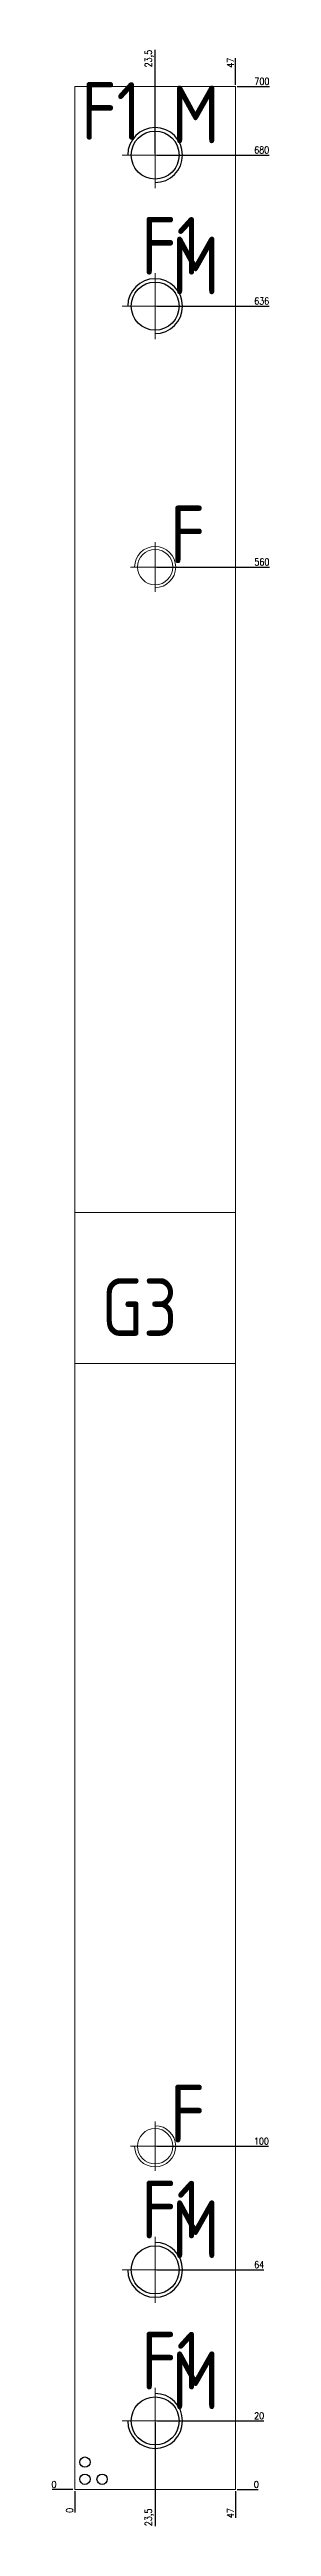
# Model space of a CAD drawing. Header units: millimetres. Extents: x 48729 to 52518, y -13032 to -10902.
# Drawn here: x 50362 to 50426, y -11916 to -11194 of the extents above; entities that cross this region are included whole.
import ezdxf
from ezdxf.enums import TextEntityAlignment as Align

# ---------------------------------------------------------------- set-up
doc = ezdxf.new("R2010")
doc.units = ezdxf.units.MM
for name, pattern in [('ACAD_ISO03W100', [0]), ('CENTER', [0]), ('DASHED', [0])]:
    doc.linetypes.add(name, pattern=pattern)
for name, color, linetype in [('B2', 255, 'Continuous'), ('B2_O', 40, 'Continuous'), ('DIM', 4, 'Continuous'), ('TEXT', 4, 'Continuous')]:
    doc.layers.add(name, color=color, linetype=linetype)
doc.styles.add('gbenor', font='gbenor.shx', dxfattribs={"bigfont": 'gbcbig.shx'})
doc.styles.get("Standard").update_dxf_attribs({"font": 'txt.shx', "width": 0.85, "bigfont": 'ctxt.shx'})
doc.dimstyles.new('T-2-WX', dxfattribs={"dimtxt": 2, "dimasz": 2, "dimexe": 0.5, "dimexo": 0.5, "dimgap": 0.5, "dimtad": 1, "dimtxsty": 'Standard', "dimblk": 'OPEN30', "dimcen": 0, "dimazin": 3, "dimtfac": 1, "dimtmove": 0, "dimatfit": 3, "dimldrblk": 'OPEN30', "dimlwd": -1, "dimlwe": -1})

msp = doc.modelspace()

# ---------------------------------------------------------------- texts
at = {"layer": 'TEXT', "color": 4, "style": 'gbenor'}
for s, p in [('F1', (50379.22, -11212.107)), ('M', (50403.913, -11213.097)), ('F1', (50396.762, -11251.407)), ('M', (50403.913, -11257.097)), ('F', (50401.556, -11335.454)), ('G3 ', (50392.062, -11560.548)), ('F', (50401.556, -11795.454)), ('F1', (50396.762, -11823.407)), ('M', (50403.913, -11829.097)), ('F1', (50396.762, -11867.407)), ('M', (50403.913, -11873.097))]:
    msp.add_text(s, height=16.8, dxfattribs=at).set_placement(p, align=Align.MIDDLE_CENTER)

# ---------------------------------------------------------------- blocks, each defined once
blk = doc.blocks.new('*D7701')
at = {"layer": 'Defpoints', "color": 0}
for p in [(50368.56, -11904.95), (50415.56, -11904.95), (50420.56, -11904.95)]:
    blk.add_point(p, dxfattribs=at)
at = {"layer": 'DIM', "color": 0}
blk.add_line((50416.06, -11904.95), (50422.19, -11904.95), dxfattribs=at)
at = {"layer": 'DIM', "color": 0, "insert": (50421.63, -11903.45), "char_height": 2, "attachment_point": 5}
blk.add_mtext('0', dxfattribs=at)
blk = doc.blocks.new('_Open30')
blk = doc.blocks.new('*D7702')
at = {"layer": 'Defpoints', "color": 0}
for p in [(50392.06, -11884.95), (50420.56, -11884.95), (50368.56, -11904.95)]:
    blk.add_point(p, dxfattribs=at)
at = {"layer": 'DIM', "color": 0}
blk.add_line((50392.56, -11884.95), (50423.81, -11884.95), dxfattribs=at)
at = {"layer": 'DIM', "color": 0, "insert": (50422.44, -11883.45), "char_height": 2, "attachment_point": 5}
blk.add_mtext('20', dxfattribs=at)
blk = doc.blocks.new('*D7703')
at = {"layer": 'Defpoints', "color": 0}
for p in [(50392.06, -11840.95), (50420.56, -11840.95), (50368.56, -11904.95)]:
    blk.add_point(p, dxfattribs=at)
at = {"layer": 'DIM', "color": 0}
blk.add_line((50392.56, -11840.95), (50423.81, -11840.95), dxfattribs=at)
at = {"layer": 'DIM', "color": 0, "insert": (50422.44, -11839.45), "char_height": 2, "attachment_point": 5}
blk.add_mtext('64', dxfattribs=at)
blk = doc.blocks.new('*D7704')
at = {"layer": 'Defpoints', "color": 0}
for p in [(50392.06, -11804.95), (50420.56, -11804.95), (50368.56, -11904.95)]:
    blk.add_point(p, dxfattribs=at)
at = {"layer": 'DIM', "color": 0}
blk.add_line((50392.56, -11804.95), (50425.19, -11804.95), dxfattribs=at)
at = {"layer": 'DIM', "color": 0, "insert": (50423.13, -11803.45), "char_height": 2, "attachment_point": 5}
blk.add_mtext('100', dxfattribs=at)
blk = doc.blocks.new('*D7705')
at = {"layer": 'Defpoints', "color": 0}
for p in [(50392.06, -11344.95), (50420.56, -11344.95), (50368.56, -11904.95)]:
    blk.add_point(p, dxfattribs=at)
at = {"layer": 'DIM', "color": 0}
blk.add_line((50392.56, -11344.95), (50425.43, -11344.95), dxfattribs=at)
at = {"layer": 'DIM', "color": 0, "insert": (50423.25, -11343.45), "char_height": 2, "attachment_point": 5}
blk.add_mtext('560', dxfattribs=at)
blk = doc.blocks.new('*D7706')
at = {"layer": 'Defpoints', "color": 0}
for p in [(50392.06, -11268.95), (50420.56, -11268.95), (50368.56, -11904.95)]:
    blk.add_point(p, dxfattribs=at)
at = {"layer": 'DIM', "color": 0}
blk.add_line((50392.56, -11268.95), (50425.35, -11268.95), dxfattribs=at)
at = {"layer": 'DIM', "color": 0, "insert": (50423.21, -11267.45), "char_height": 2, "attachment_point": 5}
blk.add_mtext('636', dxfattribs=at)
blk = doc.blocks.new('*D7707')
at = {"layer": 'Defpoints', "color": 0}
for p in [(50392.06, -11224.95), (50420.56, -11224.95), (50368.56, -11904.95)]:
    blk.add_point(p, dxfattribs=at)
at = {"layer": 'DIM', "color": 0}
blk.add_line((50392.56, -11224.95), (50425.35, -11224.95), dxfattribs=at)
at = {"layer": 'DIM', "color": 0, "insert": (50423.21, -11223.45), "char_height": 2, "attachment_point": 5}
blk.add_mtext('680', dxfattribs=at)
blk = doc.blocks.new('*D7708')
at = {"layer": 'Defpoints', "color": 0}
for p in [(50415.56, -11204.95), (50420.56, -11204.95), (50368.56, -11904.95)]:
    blk.add_point(p, dxfattribs=at)
at = {"layer": 'DIM', "color": 0}
blk.add_line((50416.06, -11204.95), (50425.43, -11204.95), dxfattribs=at)
at = {"layer": 'DIM', "color": 0, "insert": (50423.25, -11203.45), "char_height": 2, "attachment_point": 5}
blk.add_mtext('700', dxfattribs=at)
blk = doc.blocks.new('*D7709')
at = {"layer": 'Defpoints', "color": 0}
for p in [(50363.56, -11904.95), (50368.56, -11904.95), (50368.56, -11904.95)]:
    blk.add_point(p, dxfattribs=at)
at = {"layer": 'DIM', "color": 0}
blk.add_line((50368.06, -11904.95), (50361.93, -11904.95), dxfattribs=at)
at = {"layer": 'DIM', "color": 0, "insert": (50362.49, -11903.45), "char_height": 2, "attachment_point": 5}
blk.add_mtext('0', dxfattribs=at)
blk = doc.blocks.new('*D7710')
at = {"layer": 'Defpoints', "color": 0}
for p in [(50368.56, -11904.95), (50415.56, -11904.95), (50415.56, -11909.95)]:
    blk.add_point(p, dxfattribs=at)
at = {"layer": 'DIM', "color": 0}
blk.add_line((50415.56, -11905.45), (50415.56, -11913.2), dxfattribs=at)
at = {"layer": 'DIM', "color": 0, "insert": (50414.06, -11911.82), "char_height": 2, "attachment_point": 5, "rotation": 90}
blk.add_mtext('47', dxfattribs=at)
blk = doc.blocks.new('*D7711')
at = {"layer": 'Defpoints', "color": 0}
for p in [(50392.06, -11884.95), (50368.56, -11904.95), (50392.06, -11909.95)]:
    blk.add_point(p, dxfattribs=at)
at = {"layer": 'DIM', "color": 0}
blk.add_line((50392.06, -11885.45), (50392.06, -11915.63), dxfattribs=at)
at = {"layer": 'DIM', "color": 0, "insert": (50390.37, -11913.04), "char_height": 2, "attachment_point": 5, "rotation": 90}
blk.add_mtext('23,5', dxfattribs=at)
blk = doc.blocks.new('*D7712')
at = {"layer": 'Defpoints', "color": 0}
for p in [(50368.56, -11904.95), (50368.56, -11904.95), (50368.56, -11909.95)]:
    blk.add_point(p, dxfattribs=at)
at = {"layer": 'DIM', "color": 0}
blk.add_line((50368.56, -11905.45), (50368.56, -11911.58), dxfattribs=at)
at = {"layer": 'DIM', "color": 0, "insert": (50367.06, -11911.01), "char_height": 2, "attachment_point": 5, "rotation": 90}
blk.add_mtext('0', dxfattribs=at)
blk = doc.blocks.new('*D7713')
at = {"layer": 'Defpoints', "color": 0}
for p in [(50415.56, -11199.95), (50415.56, -11204.95), (50368.56, -11904.95)]:
    blk.add_point(p, dxfattribs=at)
at = {"layer": 'DIM', "color": 0}
blk.add_line((50415.56, -11204.45), (50415.56, -11196.7), dxfattribs=at)
at = {"layer": 'DIM', "color": 0, "insert": (50414.06, -11198.07), "char_height": 2, "attachment_point": 5, "rotation": 90}
blk.add_mtext('47', dxfattribs=at)
blk = doc.blocks.new('*D7714')
at = {"layer": 'Defpoints', "color": 0}
for p in [(50392.06, -11199.95), (50392.06, -11224.95), (50368.56, -11904.95)]:
    blk.add_point(p, dxfattribs=at)
at = {"layer": 'DIM', "color": 0}
blk.add_line((50392.06, -11224.45), (50392.06, -11194.27), dxfattribs=at)
at = {"layer": 'DIM', "color": 0, "insert": (50390.37, -11196.86), "char_height": 2, "attachment_point": 5, "rotation": 90}
blk.add_mtext('23,5', dxfattribs=at)

# ---------------------------------------------------------------- dimensions: what is measured, and where the dimension line sits
at = {"layer": 'DIM', "color": 94}
for feature_location, offset, dtype, origin, picture, middle in [((50392.062, -11224.948), (0, 25), 1, (50368.562, -11904.948), '*D7714', (50390.371, -11196.857)), ((50415.562, -11204.948), (0, 5), 1, (50368.562, -11904.948), '*D7713', (50414.062, -11198.072)), ((50415.562, -11204.948), (5, 0), 0, (50368.562, -11904.948), '*D7708', (50423.247, -11203.448)), ((50392.062, -11224.948), (28.5, 0), 0, (50368.562, -11904.948), '*D7707', (50423.207, -11223.448)), ((50392.062, -11268.948), (28.5, 0), 0, (50368.562, -11904.948), '*D7706', (50423.207, -11267.448)), ((50392.062, -11344.948), (28.5, 0), 0, (50368.562, -11904.948), '*D7705', (50423.247, -11343.448)), ((50392.062, -11804.948), (28.5, 0), 0, (50368.562, -11904.948), '*D7704', (50423.126, -11803.448)), ((50392.062, -11840.948), (28.5, 0), 0, (50368.562, -11904.948), '*D7703', (50422.438, -11839.448)), ((50392.062, -11884.948), (28.5, 0), 0, (50368.562, -11904.948), '*D7702', (50422.438, -11883.448)), ((50392.062, -11884.948), (0, -25), 1, (50368.562, -11904.948), '*D7711', (50390.371, -11913.038)), ((50368.561525038, -11904.947960752), (-5, 0), 0, (50368.561525038, -11904.947960752), '*D7709', (50362.494858372, -11903.447960752)), ((50415.561525038, -11904.947960752), (5, 0), 0, (50368.561525038, -11904.947960752), '*D7701', (50421.628191705, -11903.447960752)), ((50368.561525038, -11904.947960752), (0, -5), 1, (50368.561525038, -11904.947960752), '*D7712', (50367.061525038, -11911.014627419)), ((50415.562, -11904.948), (0, -5), 1, (50368.562, -11904.948), '*D7710', (50414.062, -11911.824))]:
    dim = msp.add_ordinate_dim(feature_location=feature_location, offset=offset, dtype=dtype, origin=origin, dimstyle='T-2-WX', dxfattribs=at)
    dim.commit()
    dim.dimension.update_dxf_attribs({"geometry": picture, "text_midpoint": middle})

# ---------------------------------------------------------------- linework, layer by layer
at = {"layer": 'B2', "lineweight": 13, "ltscale": 0.5}
msp.add_lwpolyline([(50415.562, -11904.948), (50368.562, -11904.948), (50368.562, -11204.948), (50415.562, -11204.948)], close=True, dxfattribs=at)
at = {"layer": 'B2_O', "color": 4, "linetype": 'CENTER', "lineweight": 15}
for p, q in [((50392.062, -11234.548), (50392.062, -11215.348)), ((50382.462, -11224.948), (50401.662, -11224.948)), ((50392.062, -11278.548), (50392.062, -11259.348)), ((50382.462, -11268.948), (50401.662, -11268.948)), ((50392.062, -11352.148), (50392.062, -11337.748)), ((50384.862, -11344.948), (50399.262, -11344.948)), ((50392.062, -11797.748), (50392.062, -11812.148)), ((50384.862, -11804.948), (50399.262, -11804.948)), ((50392.062, -11831.348), (50392.062, -11850.548)), ((50382.462, -11840.948), (50401.662, -11840.948)), ((50392.062, -11875.348), (50392.062, -11894.548)), ((50382.462, -11884.948), (50401.662, -11884.948))]:
    msp.add_line(p, q, dxfattribs=at)
at = {"layer": 'B2_O', "color": 94, "linetype": 'Continuous', "lineweight": 15}
msp.add_lwpolyline([(50368.562, -11576.948), (50368.562, -11532.948), (50415.562, -11532.948), (50415.562, -11576.948)], close=True, dxfattribs=at)
at = {"layer": 'B2_O', "linetype": 'Continuous', "lineweight": 15}
for centre in [(50392.062, -11224.948), (50392.062, -11268.948), (50392.062, -11840.948), (50392.062, -11884.948)]:
    msp.add_circle(centre, 7, dxfattribs=at)
at = {"layer": 'B2_O', "color": 4, "linetype": 'ACAD_ISO03W100', "ltscale": 2}
for centre in [(50392.062, -11224.948), (50392.062, -11268.948), (50392.062, -11840.948), (50392.062, -11884.948)]:
    msp.add_circle(centre, 7, dxfattribs=at)
at = {"layer": 'B2_O', "color": 4, "linetype": 'DASHED', "lineweight": 15}
for centre in [(50392.062, -11344.948), (50392.062, -11804.948)]:
    msp.add_circle(centre, 5.15, dxfattribs=at)
at = {"layer": 'B2_O', "linetype": 'Continuous', "lineweight": 15}
for centre, start, end in [((50392.062, -11224.948), 270, 180), ((50392.062, -11268.948), 270, 180), ((50392.062, -11840.948), 180, 90), ((50392.062, -11884.948), 180, 90)]:
    msp.add_arc(centre, 8, start, end, dxfattribs=at)
at = {"layer": 'B2_O', "color": 4, "linetype": 'ACAD_ISO03W100', "ltscale": 2}
for centre, start, end in [((50392.062, -11224.948), 270, 180), ((50392.062, -11268.948), 270, 180), ((50392.062, -11840.948), 180, 90), ((50392.062, -11884.948), 180, 90)]:
    msp.add_arc(centre, 8, start, end, dxfattribs=at)
at = {"layer": 'B2_O', "color": 4, "linetype": 'DASHED', "lineweight": 15}
for centre, start, end in [((50392.062, -11344.948), 270, 180), ((50392.062, -11804.948), 180, 90)]:
    msp.add_arc(centre, 6, start, end, dxfattribs=at)
at = {"layer": 'TEXT', "color": 4}
for centre in [(50371.562, -11896.948), (50371.562, -11901.948), (50376.562, -11901.948)]:
    msp.add_circle(centre, 1.5, dxfattribs=at)

msp.set_redraw_order([(e.dxf.handle, doc.entitydb.next_handle()) for e in msp.query("TEXT MTEXT ATTDEF DIMENSION ARC_DIMENSION")])  # texts and dimensions are drawn at this point

doc.saveas('drawing.dxf')
